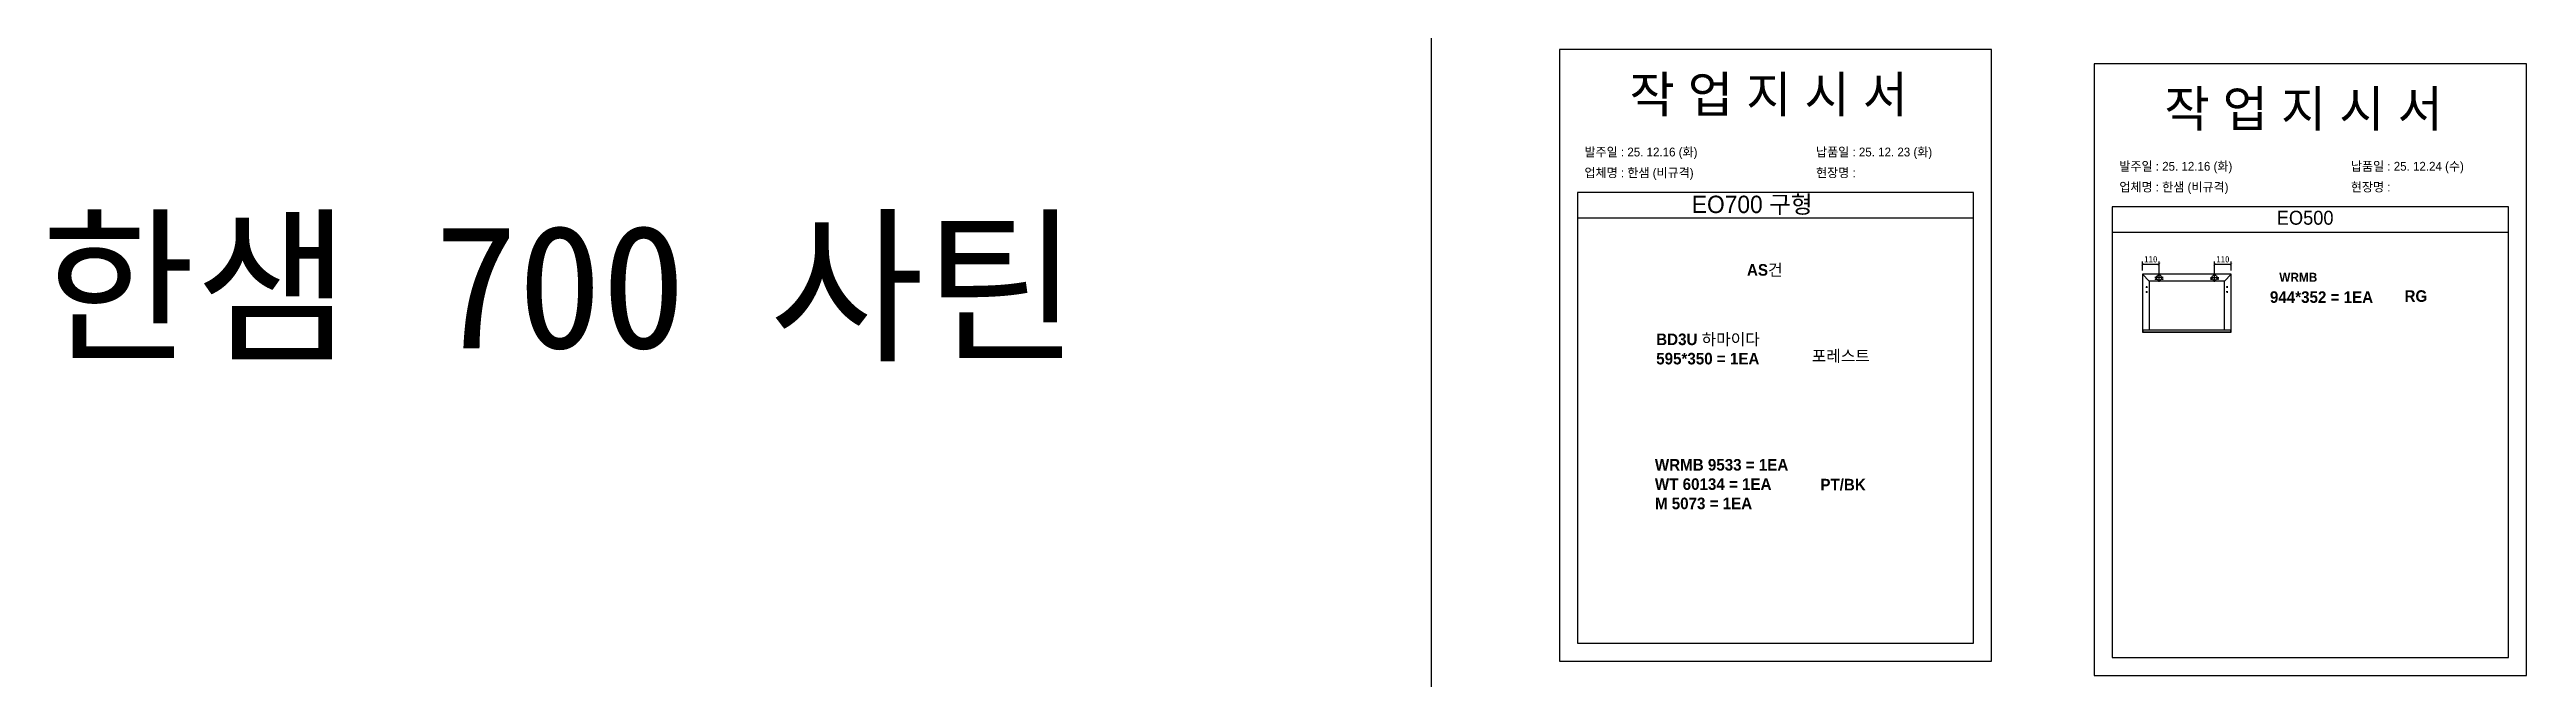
# Model space of a CAD drawing. Header units: millimetres. Extents: x -44117 to 256353, y -2095463 to 65325.
# Drawn here: x 104930 to 114557, y -563975 to -561544 of the extents above; entities that cross this region are included whole.
import ezdxf

# ---------------------------------------------------------------- set-up
doc = ezdxf.new("R2010")
doc.units = ezdxf.units.MM
doc.header["$LTSCALE"] = 10
doc.styles.add('MtX_Gulim', font='')
doc.styles.get('MtX_Gulim').set_extended_font_data('Gulim', bold=True)
doc.dimstyles.new('ISO-25', dxfattribs={"dimtxt": 2.5, "dimasz": 2.5, "dimexe": 1, "dimexo": 1, "dimtad": 1, "dimtxsty": 'Standard', "dimblk": 'ARCHTICK', "dimcen": 2.5, "dimadec": 0, "dimazin": 0, "dimtfac": 1, "dimtmove": 0, "dimatfit": 3, "dimfxl": 0, "dimarcsym": 0})

msp = doc.modelspace()

# ---------------------------------------------------------------- texts
at = {"linetype": 'Continuous', "style": 'MtX_Gulim'}
msp.add_text('WRMB', height=35.049344, dxfattribs=at).set_placement((113596.20892, -562446.01324))
at = {"attachment_point": 1}
for s, width, gutter_width, heights, insert, char_height in [('{\\fGulim|b0|i0|c129|p50;작 업 지 시 서}', 3307.3198183, 12.5, [-155.84554], (111070.90332, -561648.13913), 140), ('{\\fGulim|b0|i0|c129|p50;작 업 지 시 서}', 3307.3198183, 12.5, [-155.84554], (113149.80103, -561703.57609), 140), ('\\pt11;{\\fGulim|b0|i0|c129|p50;발주일 : 25. 12.16 (화)}', 3307.3198183, 12.5, [34.50412], (110895.69396, -561924.85955), 34.3), ('{\\fGulim|b0|i0|c129|p50;납품일 : 25. 12. 23 (화)}', 3307.3198183, 12.5, [35.09023], (111795.67194, -561924.85955), 34.3), ('{\\fGulim|b0|i0|c129|p50;업체명 : 한샘 (비규격)}', 3307.3198183, 12.5, [36.11279], (110895.69396, -562005.51573), 34.3), ('{\\fGulim|b0|i0|c129|p50;현장명 : }', 3307.3198183, 12.5, [-38.2735], (111795.67194, -562005.51573), 34.3), ('\\pt11;{\\fGulim|b0|i0|c129|p50;발주일 : 25. 12.16 (화)}', 3307.3198183, 12.5, [34.50412], (112974.59167, -561980.29651), 34.3), ('{\\fGulim|b0|i0|c129|p50;납품일 : 25. 12.24 (수)}', 3307.3198183, 12.5, [35.09023], (113874.56965, -561980.29651), 34.3), ('{\\fGulim|b0|i0|c129|p50;EO700 구형}', 1597.0710432, 6.03612, [-75.43626], (111312.97422, -562111.57457), 67.6045736), ('{\\fGulim|b0|i0|c129|p50;업체명 : 한샘 (비규격)}', 3307.3198183, 12.5, [36.11279], (112974.59167, -562060.95269), 34.3), ('{\\fGulim|b0|i0|c129|p50;현장명 : }', 3307.3198183, 12.5, [-38.2735], (113874.56965, -562060.95269), 34.3), ('{\\f굴림|b0|i0|c129|p50;한샘} 700 {\\f굴림|b0|i0|c129|p50;사틴}', 5072.1082947, 2395.6482, [-533.35869], (104895.62473, -562224.89455), 479.1296392), ('{\\fGulim|b0|i0|c129|p50;EO500}', 5224.9748335, 19.74777, [57.05176], (113586.43646, -562170.2896), 54.1878762), ('{\\f굴림|b1|i0|c129|p50;AS건}', 13607.1496112, 175, [-48.57143], (111527.18789, -562377.45352), 45), ('{\\f굴림|b1|i0|c129|p50;944*352 = 1EA }', 13607.1496112, 175, [-46.36905], (113559.92325, -562483.14658), 45), ('{\\f굴림|b1|i0|c129|p50;RG}', 13607.1496112, 175, [-46.25], (114083.07078, -562479.0477), 45), ('{\\f굴림|b1|i0|c129|p50;BD3U 하마이다\\P595*350 = 1EA', 13607.1496112, 175, [-123.39286], (111174.46669, -562647.13459), 45), ('{\\f굴림|b1|i0|c129|p50;포레스트}', 13607.1496112, 175, [40.38718], (111778.9239, -562711.7285), 45), ('{\\f굴림|b1|i0|c129|p50;WRMB 9533 = 1EA\\PWT 60134 = 1EA\\PM 5073 = 1EA', 13607.1496112, 175, [-196.72619], (111169.38014, -563134.5884), 45), ('{\\f굴림|b1|i0|c129|p50;PT/BK}', 13607.1496112, 175, [61.83996], (111812.34984, -563211.62695), 45)]:
    msp.add_mtext_dynamic_manual_height_columns(s, width=width, gutter_width=gutter_width, heights=heights, dxfattribs=dict(at, insert=insert, char_height=char_height))

# ---------------------------------------------------------------- blocks, each defined once
blk = doc.blocks.new('_ArchTick')
at = {"color": 0, "linetype": 'ByBlock', "const_width": 0.15}
blk.add_lwpolyline([(-0.5, -0.5), (0.5, 0.5)], dxfattribs=at)
blk = doc.blocks.new('*D4250')
at = {"color": 0, "lineweight": -2}
for p, q in [((113064.5, -562402.2), (113064.5, -562367.6)), ((113064.5, -562377.6), (113129.1, -562377.6)), ((113129.1, -562414.9), (113129.1, -562367.6))]:
    blk.add_line(p, q, dxfattribs=at)
at = {"layer": 'Defpoints', "color": 0}
for p in [(113064.5, -562417.2), (113129.1, -562377.6), (113129.1, -562429.9)]:
    blk.add_point(p, dxfattribs=at)
at = {"color": 0, "lineweight": -2, "xscale": 10, "yscale": 10, "zscale": 10, "rotation": 180}
blk.add_blockref('_ArchTick', (113064.5, -562377.6), dxfattribs=at)
at = {"color": 0, "lineweight": -2, "xscale": 10, "yscale": 10, "zscale": 10}
blk.add_blockref('_ArchTick', (113129.1, -562377.6), dxfattribs=at)
at = {"color": 0, "insert": (113096.8, -562358.8), "char_height": 25, "attachment_point": 5}
blk.add_mtext('110', dxfattribs=at)
blk = doc.blocks.new('*D4251')
at = {"color": 0, "lineweight": -2}
for p, q in [((113344.6, -562414.9), (113344.6, -562367.6)), ((113344.6, -562377.6), (113409.1, -562377.6)), ((113409.1, -562402.2), (113409.1, -562367.6))]:
    blk.add_line(p, q, dxfattribs=at)
at = {"layer": 'Defpoints', "color": 0}
for p in [(113344.6, -562429.9), (113409.1, -562377.6), (113409.1, -562417.2)]:
    blk.add_point(p, dxfattribs=at)
at = {"color": 0, "lineweight": -2, "xscale": 10, "yscale": 10, "zscale": 10, "rotation": 180}
blk.add_blockref('_ArchTick', (113344.6, -562377.6), dxfattribs=at)
at = {"color": 0, "lineweight": -2, "xscale": 10, "yscale": 10, "zscale": 10}
blk.add_blockref('_ArchTick', (113409.1, -562377.6), dxfattribs=at)
at = {"color": 0, "insert": (113376.9, -562358.8), "char_height": 25, "attachment_point": 5}
blk.add_mtext('110', dxfattribs=at)

# ---------------------------------------------------------------- dimensions: what is measured, and where the dimension line sits
for base, p1, p2, picture, middle in [((113129.06764, -562377.58335), (113064.54759, -562417.16375), (113129.06764, -562429.89018), '*D4250', (113096.80762, -562358.83335)), ((113409.13746, -562377.58335), (113344.61742, -562429.89018), (113409.13746, -562417.16375), '*D4251', (113376.87744, -562358.83335))]:
    dim = msp.add_linear_dim(base=base, p1=p1, p2=p2, text='110', dimstyle='ISO-25', override={"dimscale": 10, "dimasz": 1, "dimexo": 1.5, "dimtxsty": 'Standard'})
    dim.commit()
    dim.dimension.update_dxf_attribs({"geometry": picture, "text_midpoint": middle})

# ---------------------------------------------------------------- linework, layer by layer
for p, q in [((112408.09671, -562099.14634), (110868.09671, -562099.14634)), ((112408.09671, -562199.14634), (110868.09671, -562199.14634)), ((114486.99442, -562154.5833), (112946.99442, -562154.5833)), ((114486.99442, -562254.5833), (112946.99442, -562254.5833)), ((113064.25163, -562417.16375), (113064.25163, -562641.50408)), ((113090.59238, -562443.5045), (113064.33831, -562416.95448)), ((113409.13746, -562416.86779), (113064.54759, -562416.86779)), ((113145.21106, -562429.89018), (113112.92422, -562429.89018)), ((113129.06764, -562446.0336), (113129.06764, -562413.74677)), ((113328.474, -562429.89018), (113360.76084, -562429.89018)), ((113344.61743, -562446.0336), (113344.61743, -562413.74677)), ((113383.09267, -562443.5045), (113409.34674, -562416.95448)), ((113409.43343, -562641.50408), (113409.43343, -562417.16375)), ((113077.56999, -562466.58966), (113083.48926, -562466.58966)), ((113077.56999, -562485.53132), (113083.48926, -562485.53132)), ((113080.52962, -562463.63002), (113080.52962, -562469.54929)), ((113080.52962, -562482.57168), (113080.52962, -562488.49095)), ((113090.59238, -562443.5045), (113090.59238, -562633.51307)), ((113383.09267, -562443.5045), (113090.59238, -562443.5045)), ((113118.11699, -562435.80945), (113113.38157, -562435.80945)), ((113115.74928, -562433.44175), (113115.74928, -562438.17716)), ((113144.7537, -562435.80945), (113140.01829, -562435.80945)), ((113142.38599, -562433.44175), (113142.38599, -562438.17716)), ((113333.66678, -562435.80945), (113328.93136, -562435.80945)), ((113331.29907, -562433.44175), (113331.29907, -562438.17716)), ((113360.30349, -562435.80945), (113355.56808, -562435.80945)), ((113357.93578, -562433.44175), (113357.93578, -562438.17716)), ((113383.09267, -562632.92114), (113383.09267, -562443.5045)), ((113396.11507, -562466.58966), (113390.1958, -562466.58966)), ((113396.11507, -562485.53132), (113390.1958, -562485.53132)), ((113393.15544, -562463.63002), (113393.15544, -562469.54929)), ((113393.15544, -562482.57168), (113393.15544, -562488.49095)), ((113064.25163, -562632.92114), (113409.43343, -562632.92114)), ((113064.25163, -562640.97135), (113409.13746, -562640.97135)), ((113064.54759, -562641.80004), (113409.13746, -562641.80004)), ((113065.73144, -562632.92114), (113065.73144, -562641.80004)), ((113407.95361, -562641.80004), (113407.95361, -562632.92114))]:
    msp.add_line(p, q)
at = {"color": 1}
for p in [(110300.49669, 21924.9366), (110300.49669, 14161.07811), (110300.49669, 18584.38997), (110300.49669, 10820.53148), (110300.49669, 18627.87121), (110300.49669, 10864.01272), (110300.49669, 15287.32457), (110300.49669, 7523.46608), (110300.49669, 3746.75115), (110300.49669, 21924.9366), (110300.49669, 14161.07811), (110300.49669, 18584.38997), (110300.49669, 10820.53148), (110300.49669, 18627.87121), (110300.49669, 10864.01272), (110300.49669, 15287.32457), (110300.49669, 7523.46608), (110300.49669, 3746.75115), (110300.49669, 21924.9366), (110300.49669, 14161.07811), (110300.49669, 18584.38997), (110300.49669, 10820.53148), (110300.49669, 18627.87121), (110300.49669, 10864.01272), (110300.49669, 15287.32457), (110300.49669, 7523.46608), (110300.49669, 3746.75115), (110300.49669, 21924.9366), (110300.49669, 14161.07811), (110300.49669, 18584.38997), (110300.49669, 10820.53148), (110300.49669, 18627.87121), (110300.49669, 10864.01272), (110300.49669, 15287.32457), (110300.49669, 7523.46608), (110300.49669, 3746.75115), (110300.49669, 21924.9366), (110300.49669, 14161.07811), (110300.49669, 18584.38997), (110300.49669, 10820.53148), (110300.49669, 18627.87121), (110300.49669, 10864.01272), (110300.49669, 15287.32457), (110300.49669, 7523.46608), (110300.49669, 3746.75115), (110300.49669, 21924.9366), (110300.49669, 14161.07811), (110300.49669, 18584.38997), (110300.49669, 10820.53148), (110300.49669, 18627.87121), (110300.49669, 10864.01272), (110300.49669, 15287.32457), (110300.49669, 7523.46608), (110300.49669, 3746.75115), (110300.49669, 21924.9366), (110300.49669, 14161.07811), (110300.49669, 18584.38997), (110300.49669, 10820.53148), (110300.49669, 18627.87121), (110300.49669, 10864.01272), (110300.49669, 15287.32457), (110300.49669, 7523.46608), (110300.49669, 3746.75115), (110300.49669, 21924.9366), (110300.49669, 14161.07811), (110300.49669, 18584.38997), (110300.49669, 10820.53148), (110300.49669, 18627.87121), (110300.49669, 10864.01272), (110300.49669, 15287.32457), (110300.49669, 7523.46608), (110300.49669, 3746.75115), (110300.49669, 21924.9366), (110300.49669, 14161.07811), (110300.49669, 18584.38997), (110300.49669, 10820.53148), (110300.49669, 18627.87121), (110300.49669, 10864.01272), (110300.49669, 15287.32457), (110300.49669, 7523.46608), (110300.49669, 3746.75115), (110300.49669, 21924.9366), (110300.49669, 14161.07811), (110300.49669, 18584.38997), (110300.49669, 10820.53148), (110300.49669, 18627.87121), (110300.49669, 10864.01272), (110300.49669, 15287.32457), (110300.49669, 7523.46608), (110300.49669, 3746.75115), (110300.49669, 12702.87182), (110300.49669, 4939.01333), (110300.49669, 9362.32519), (110300.49669, 1598.4667), (110300.49669, 9405.80642), (110300.49669, 1641.94794), (110300.49669, 6065.25979), (110300.49669, -1698.5987), (110300.49669, -5475.31363), (110300.49669, 12702.87182), (110300.49669, 4939.01333), (110300.49669, 9362.32519), (110300.49669, 1598.4667), (110300.49669, 9405.80642), (110300.49669, 1641.94794), (110300.49669, 6065.25979), (110300.49669, -1698.5987), (110300.49669, -5475.31363), (110300.49669, 12702.87182), (110300.49669, 4939.01333), (110300.49669, 9362.32519), (110300.49669, 1598.4667), (110300.49669, 9405.80642), (110300.49669, 1641.94794), (110300.49669, 6065.25979), (110300.49669, -1698.5987), (110300.49669, -5475.31363), (110300.49669, 12702.87182), (110300.49669, 4939.01333), (110300.49669, 9362.32519), (110300.49669, 1598.4667), (110300.49669, 9405.80642), (110300.49669, 1641.94794), (110300.49669, 6065.25979), (110300.49669, -1698.5987), (110300.49669, -5475.31363), (110300.49669, 12702.87182), (110300.49669, 4939.01333), (110300.49669, 9362.32519), (110300.49669, 1598.4667), (110300.49669, 9405.80642), (110300.49669, 1641.94794), (110300.49669, 6065.25979), (110300.49669, -1698.5987), (110300.49669, -5475.31363)]:
    msp.add_xline(p, (0, 1), dxfattribs=at)
for points in [[(110798.09671, -563919.97661), (112478.09671, -563919.97661), (112478.09671, -561543.97661), (110798.09671, -561543.97661)], [(112876.99442, -563975.41358), (114556.99442, -563975.41358), (114556.99442, -561599.41358), (112876.99442, -561599.41358)]]:
    msp.add_lwpolyline(points, close=True)
for points in [[(110868.09671, -562099.14634), (110868.09671, -563849.97661), (112408.09671, -563849.97661), (112408.09671, -562099.14634)], [(112946.99442, -562154.5833), (112946.99442, -563905.41358), (114486.99442, -563905.41358), (114486.99442, -562154.5833)]]:
    msp.add_lwpolyline(points)
for centre, radius in [((113129.06764, -562429.89018), 10.35872), ((113344.61743, -562429.89018), 10.35872), ((113080.52962, -562466.58966), 0.88789), ((113080.52962, -562485.53132), 0.88789), ((113115.74928, -562435.80945), 0.94708), ((113142.38599, -562435.80945), 0.94708), ((113331.29907, -562435.80945), 0.94708), ((113357.93578, -562435.80945), 0.94708), ((113393.15544, -562466.58966), 0.88789), ((113393.15544, -562485.53132), 0.88789)]:
    msp.add_circle(centre, radius)
for centre, start, end in [((113064.54759, -562417.16375), 90, 180), ((113409.13746, -562417.16375), 0, 90), ((113064.54759, -562641.50408), 180, 270), ((113409.13746, -562641.50408), 270, 0)]:
    msp.add_arc(centre, 0.29596, start, end)

msp.set_redraw_order([(e.dxf.handle, doc.entitydb.next_handle()) for e in msp.query("TEXT MTEXT ATTDEF DIMENSION ARC_DIMENSION")])  # texts and dimensions are drawn at this point

doc.saveas('drawing.dxf')
